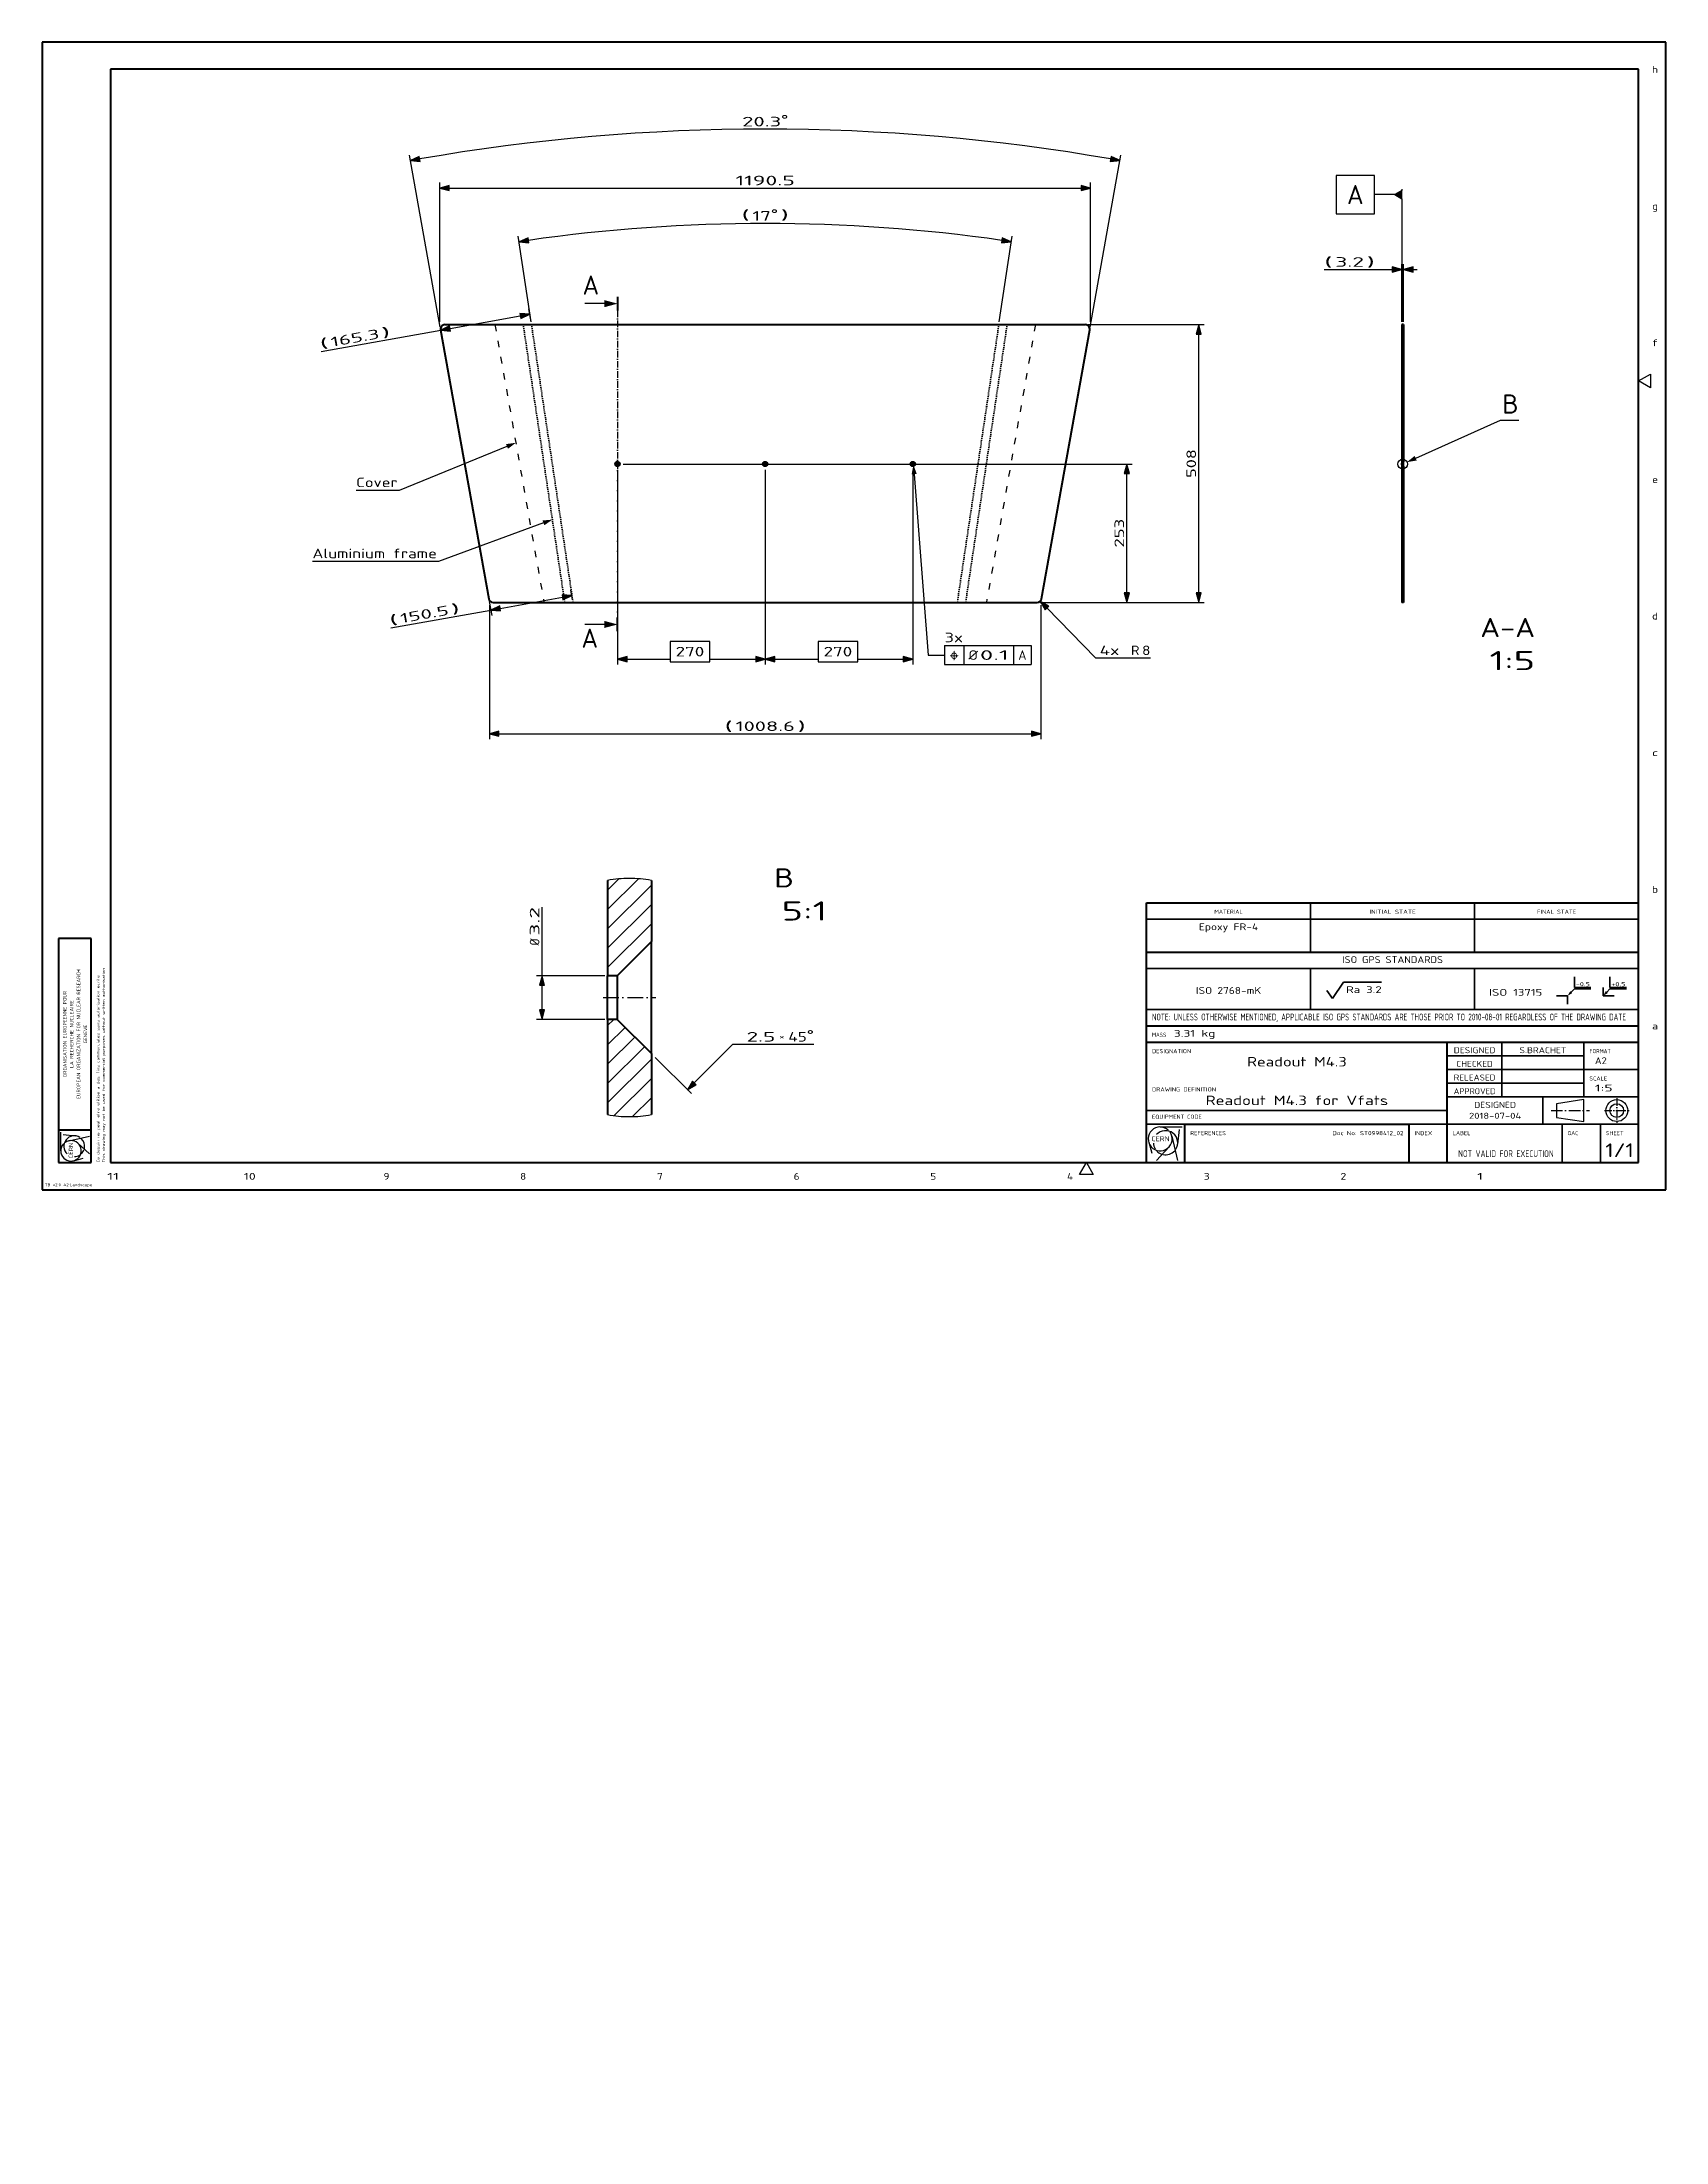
# Model space of a CAD drawing. Extents: x 0 to 594, y -348 to 420.
import ezdxf
from ezdxf.enums import TextEntityAlignment as Align

# ---------------------------------------------------------------- set-up
doc = ezdxf.new("R2010")
doc.units = 0
for name, pattern in [('DASHDOT', [18.5, 12, -3, 0.5, -3]), ('DASHSPACE', [30, 12, -18]), ('DOT', [3.5, 0.5, -3])]:
    doc.linetypes.add(name, pattern=pattern)
doc.layers.get('0').update_dxf_attribs({"lineweight": 13})
doc.styles.add('GDT', font='gdt.shx')
doc.styles.get("Standard").update_dxf_attribs({"font": 'isocp.shx'})
doc.dimstyles.get("Standard").update_dxf_attribs({"dimtxt": 2.5, "dimasz": 2.5, "dimexe": 1.25, "dimexo": 0.625, "dimtad": 1, "dimtxsty": 'STANDARD', "dimcen": 2.5, "dimadec": 0, "dimazin": 0, "dimtfac": 1, "dimtmove": 0, "dimatfit": 0, "dimfxl": 1, "dimarcsym": 0})

msp = doc.modelspace()

# ---------------------------------------------------------------- blocks, each defined once
blk = doc.blocks.new('*D70')
at = {"color": 7, "lineweight": 25, "transparency": 16777216}
for p, q in [((145.626874, 315.675693), (134.368097, 378.564169)), ((383.399066, 315.675693), (394.657843, 378.564169))]:
    blk.add_line(p, q, dxfattribs=at)
for points in [[(137.979266, 378.125449), (134.720551, 376.595468), (138.30766, 376.291122)], [(390.71828, 376.291122), (394.305389, 376.595468), (391.046674, 378.125449)]]:
    blk.add_lwpolyline(points, close=True, dxfattribs=at)
blk.add_arc((264.51297, -348.389944), 736.512012, 80.120516, 99.879489, dxfattribs=at)
for points in [[(137.979266, 378.125449), (134.720551, 376.595468), (137.979266, 378.125449), (138.30766, 376.291122)], [(390.71828, 376.291122), (394.305389, 376.595468), (390.71828, 376.291122), (391.046674, 378.125449)]]:
    blk.add_solid(points, dxfattribs=at)
for s, width, p, p2 in [('20.3', 1.776077, (256.10759, 389.122079), (270.351683, 389.122079)), ('%%d', 1.629629, (270.351683, 389.822079), (272.918349, 389.822079))]:
    blk.add_text(s, height=3.5, dxfattribs=dict(at, width=width)).set_placement(p, p2, align=Align.FIT)
blk = doc.blocks.new('*D71')
at = {"color": 7, "lineweight": 25, "transparency": 16777216}
for p, q in [((382.647882, 316.5733), (425.109283, 316.5733)), ((423.109283, 218.450644), (423.109283, 313.095956)), ((365.031561, 214.9733), (425.109283, 214.9733))]:
    blk.add_line(p, q, dxfattribs=at)
for points in [[(424.041034, 313.095956), (423.109283, 316.5733), (422.177533, 313.095956)], [(422.177533, 218.450644), (423.109283, 214.9733), (424.041034, 218.450644)]]:
    blk.add_lwpolyline(points, close=True, dxfattribs=at)
for points in [[(424.041034, 313.095956), (423.109283, 316.5733), (424.041034, 313.095956), (422.177533, 313.095956)], [(422.177533, 218.450644), (423.109283, 214.9733), (422.177533, 218.450644), (424.041034, 218.450644)]]:
    blk.add_solid(points, dxfattribs=at)
at = {"color": 7, "lineweight": 25, "transparency": 16777216, "width": 1.539649}
blk.add_text('508', height=3.5, rotation=90, dxfattribs=at).set_placement((422.109283, 260.519247), (422.109283, 271.027353), align=Align.FIT)
blk = doc.blocks.new('*D72')
at = {"color": 7, "lineweight": 25, "transparency": 16777216}
for p, q in [((367.567755, 212.929843), (385.302911, 194.656894)), ((385.302911, 194.656894), (405.421527, 194.656894))]:
    blk.add_line(p, q, dxfattribs=at)
blk.add_lwpolyline([(368.236371, 213.578818), (365.145905, 215.425156), (366.899146, 212.280917)], close=True, dxfattribs=at)
blk.add_solid([(368.236371, 213.578818), (365.145905, 215.425156), (368.236371, 213.578818), (366.899146, 212.280917)], dxfattribs=at)
for s, width, p, p2 in [('4x ', 1.580163, (386.841412, 195.656894), (397.349493, 195.656894)), ('R', 1.33451, (398.349493, 195.656894), (401.385504, 195.656894)), ('8', 1.577161, (402.385504, 195.656894), (405.421539, 195.656894))]:
    blk.add_text(s, height=3.5, dxfattribs=dict(at, width=width)).set_placement(p, p2, align=Align.FIT)
blk = doc.blocks.new('*D73')
at = {"color": 7, "lineweight": 25, "transparency": 16777216}
for p, q in [((210.51297, 263.507285), (210.51297, 192.187021)), ((264.51297, 263.507285), (264.51297, 192.187021)), ((213.990302, 194.187021), (229.722589, 194.187021)), ((244.230658, 194.187021), (261.035637, 194.187021))]:
    blk.add_line(p, q, dxfattribs=at)
for points in [[(229.722589, 200.687021), (229.722589, 193.187021), (244.230658, 193.187021), (244.230658, 200.687021)], [(213.990302, 195.118808), (210.51297, 194.187021), (213.990302, 193.255283)], [(261.035637, 193.255283), (264.51297, 194.187021), (261.035637, 195.118808)]]:
    blk.add_lwpolyline(points, close=True, dxfattribs=at)
for points in [[(213.990302, 195.118808), (210.51297, 194.187021), (213.990302, 195.118808), (213.990302, 193.255283)], [(261.035637, 193.255283), (264.51297, 194.187021), (261.035637, 193.255283), (261.035637, 195.118808)]]:
    blk.add_solid(points, dxfattribs=at)
at = {"color": 7, "lineweight": 25, "transparency": 16777216, "width": 1.539022}
blk.add_text('270', height=3.5, dxfattribs=at).set_placement((231.722589, 195.187021), (242.230658, 195.187021), align=Align.FIT)
blk = doc.blocks.new('*D74')
at = {"color": 7, "lineweight": 25, "transparency": 16777216}
for p, q in [((264.51297, 263.507285), (264.51297, 192.187021)), ((318.51297, 263.507285), (318.51297, 192.187021)), ((267.990303, 194.187021), (283.847955, 194.187021)), ((298.356024, 194.187021), (315.035638, 194.187021))]:
    blk.add_line(p, q, dxfattribs=at)
for points in [[(283.847955, 200.687021), (283.847955, 193.187021), (298.356024, 193.187021), (298.356024, 200.687021)], [(267.990303, 195.118808), (264.51297, 194.187021), (267.990303, 193.255283)], [(315.035638, 193.255283), (318.51297, 194.187021), (315.035638, 195.118808)]]:
    blk.add_lwpolyline(points, close=True, dxfattribs=at)
for points in [[(267.990303, 195.118808), (264.51297, 194.187021), (267.990303, 195.118808), (267.990303, 193.255283)], [(315.035638, 193.255283), (318.51297, 194.187021), (315.035638, 193.255283), (315.035638, 195.118808)]]:
    blk.add_solid(points, dxfattribs=at)
at = {"color": 7, "lineweight": 25, "transparency": 16777216, "width": 1.539022}
blk.add_text('270', height=3.5, dxfattribs=at).set_placement((285.847955, 195.187021), (296.356024, 195.187021), align=Align.FIT)
blk = doc.blocks.new('*D75')
at = {"color": 7, "lineweight": 25, "transparency": 16777216}
for p, q in [((212.578967, 265.5733), (398.787811, 265.5733)), ((396.787811, 218.450644), (396.787811, 262.095956)), ((365.031561, 214.9733), (398.787811, 214.9733))]:
    blk.add_line(p, q, dxfattribs=at)
for points in [[(397.719562, 262.095956), (396.787811, 265.5733), (395.856061, 262.095956)], [(395.856061, 218.450644), (396.787811, 214.9733), (397.719562, 218.450644)]]:
    blk.add_lwpolyline(points, close=True, dxfattribs=at)
for points in [[(397.719562, 262.095956), (396.787811, 265.5733), (397.719562, 262.095956), (395.856061, 262.095956)], [(395.856061, 218.450644), (396.787811, 214.9733), (395.856061, 218.450644), (397.719562, 218.450644)]]:
    blk.add_solid(points, dxfattribs=at)
at = {"color": 7, "lineweight": 25, "transparency": 16777216, "width": 1.507625}
blk.add_text('253', height=3.5, rotation=90, dxfattribs=at).set_placement((395.787811, 235.019247), (395.787811, 245.527353), align=Align.FIT)
blk = doc.blocks.new('*D76')
at = {"color": 7, "lineweight": 25, "transparency": 16777216}
for p, q in [((145.46618, 317.5733), (145.46618, 368.564316)), ((148.943512, 366.564316), (380.082428, 366.564316)), ((383.55976, 317.5733), (383.55976, 368.564316))]:
    blk.add_line(p, q, dxfattribs=at)
for points in [[(148.943512, 367.496054), (145.46618, 366.564316), (148.943512, 365.632578)], [(380.082428, 365.632578), (383.55976, 366.564316), (380.082428, 367.496054)]]:
    blk.add_lwpolyline(points, close=True, dxfattribs=at)
for points in [[(148.943512, 367.496054), (145.46618, 366.564316), (148.943512, 367.496054), (148.943512, 365.632578)], [(380.082428, 365.632578), (383.55976, 366.564316), (380.082428, 365.632578), (380.082428, 367.496054)]]:
    blk.add_solid(points, dxfattribs=at)
at = {"color": 7, "lineweight": 25, "transparency": 16777216, "width": 1.883086}
blk.add_text('1190.5', height=3.5, dxfattribs=at).set_placement((253.654901, 367.564316), (275.371039, 367.564316), align=Align.FIT)
blk = doc.blocks.new('*D77')
at = {"color": 7, "lineweight": 25, "transparency": 16777216}
for p, q in [((163.655389, 213.9733), (163.655389, 164.892538)), ((365.370551, 213.9733), (365.370551, 164.892538)), ((167.132721, 166.892538), (361.893219, 166.892538))]:
    blk.add_line(p, q, dxfattribs=at)
for points in [[(167.132721, 167.824277), (163.655389, 166.892538), (167.132721, 165.960751)], [(361.893219, 165.960751), (365.370551, 166.892538), (361.893219, 167.824277)]]:
    blk.add_lwpolyline(points, close=True, dxfattribs=at)
for points in [[(167.132721, 167.824277), (163.655389, 166.892538), (167.132721, 167.824277), (167.132721, 165.960751)], [(361.893219, 165.960751), (365.370551, 166.892538), (361.893219, 165.960751), (361.893219, 167.824277)]]:
    blk.add_solid(points, dxfattribs=at)
for s, width, p, p2 in [('(', 3.469741, (249.618878, 167.892538), (252.654901, 167.892538)), ('1008.6', 1.772945, (253.654901, 167.892538), (275.371039, 167.892538)), (')', 3.475213, (276.371039, 167.892538), (279.407062, 167.892538))]:
    blk.add_text(s, height=3.5, dxfattribs=dict(at, width=width)).set_placement(p, p2, align=Align.FIT)
blk = doc.blocks.new('*D78')
at = {"color": 7, "lineweight": 25, "transparency": 16777216}
for p, q in [((149.250092, 315.169638), (174.946399, 319.76998)), ((178.875079, 317.557626), (178.016852, 322.351474)), ((102.116913, 306.731503), (145.827179, 314.556845))]:
    blk.add_line(p, q, dxfattribs=at)
for points in [[(149.085895, 316.086826), (145.827179, 314.556845), (149.414288, 314.252451)], [(175.11059, 318.852841), (178.369305, 320.382773), (174.782196, 320.687167)]]:
    blk.add_lwpolyline(points, close=True, dxfattribs=at)
for points in [[(149.085895, 316.086826), (145.827179, 314.556845), (149.085895, 316.086826), (149.414288, 314.252451)], [(175.11059, 318.852841), (178.369305, 320.382773), (175.11059, 318.852841), (174.782196, 320.687167)]]:
    blk.add_solid(points, dxfattribs=at)
for s, rotation, width, p, p2 in [(')', 10.150645847, 3.475212, (124.596613, 311.771884), (127.585114, 312.306943)), ('(', 10.150645847, 3.469739, (101.940692, 307.715829), (104.929193, 308.250888)), ('165.3', 10.149976223, 1.840345, (105.913544, 308.427109), (123.612274, 311.595663))]:
    blk.add_text(s, height=3.5, rotation=rotation, dxfattribs=dict(at, width=width)).set_placement(p, p2, align=Align.FIT)
blk = doc.blocks.new('*D79')
at = {"color": 7, "lineweight": 25, "transparency": 16777216}
for p, q in [((163.595648, 215.306992), (164.512152, 210.187656)), ((167.582611, 212.76915), (190.367242, 216.848251)), ((194.059302, 215.957626), (193.437708, 219.429745)), ((127.552301, 205.602597), (164.159698, 212.156357))]:
    blk.add_line(p, q, dxfattribs=at)
for points in [[(190.531445, 215.931064), (193.790155, 217.461044), (190.203046, 217.76539)], [(167.418414, 213.686337), (164.159698, 212.156357), (167.746808, 211.851962)]]:
    blk.add_lwpolyline(points, close=True, dxfattribs=at)
for points in [[(190.531445, 215.931064), (193.790155, 217.461044), (190.531445, 215.931064), (190.203046, 217.76539)], [(167.418414, 213.686337), (164.159698, 212.156357), (167.418414, 213.686337), (167.746808, 211.851962)]]:
    blk.add_solid(points, dxfattribs=at)
for s, rotation, width, p, p2 in [('(', 10.150645847, 3.469739, (127.376093, 206.586972), (130.364594, 207.122031)), ('150.5', 10.149978799, 1.840345, (131.348944, 207.298251), (149.047675, 210.466806)), (')', 10.15062727, 3.475211, (150.032013, 210.642978), (153.020514, 211.178036))]:
    blk.add_text(s, height=3.5, rotation=rotation, dxfattribs=dict(at, width=width)).set_placement(p, p2, align=Align.FIT)
blk = doc.blocks.new('*D80')
at = {"color": 7, "lineweight": 25, "transparency": 16777216}
for p, q in [((178.903497, 317.562314), (174.220447, 348.897324)), ((350.122443, 317.562314), (354.805493, 348.897324))]:
    blk.add_line(p, q, dxfattribs=at)
for points in [[(177.81748, 348.354794), (174.516064, 346.919296), (178.092926, 346.511777)], [(350.933014, 346.511777), (354.509875, 346.919296), (351.208459, 348.354794)]]:
    blk.add_lwpolyline(points, close=True, dxfattribs=at)
blk.add_arc((264.51297, -255.264041), 608.871289, 81.82723, 98.172775, dxfattribs=at)
for points in [[(177.81748, 348.354794), (174.516064, 346.919296), (177.81748, 348.354794), (178.092926, 346.511777)], [(350.933014, 346.511777), (354.509875, 346.919296), (350.933014, 346.511777), (351.208459, 348.354794)]]:
    blk.add_solid(points, dxfattribs=at)
for s, width, p, p2 in [('(', 3.469741, (255.80759, 354.957236), (258.843613, 354.957236)), ('17', 1.842734, (259.843614, 354.607236), (266.61566, 354.607236)), ('%%d', 1.629629, (266.61566, 355.307236), (269.182326, 355.307236)), (')', 3.475212, (270.182327, 354.957236), (273.218349, 354.957236))]:
    blk.add_text(s, height=3.5, dxfattribs=dict(at, width=width)).set_placement(p, p2, align=Align.FIT)
blk = doc.blocks.new('*D88')
at = {"color": 7, "lineweight": 25, "transparency": 16777216}
for p, q in [((497.367103, 317.5733), (497.367103, 338.766562)), ((498.007103, 317.5733), (498.007103, 338.766562)), ((468.976979, 336.766562), (493.889771, 336.766562)), ((497.367103, 336.766562), (498.007103, 336.766562)), ((501.484436, 336.766562), (503.007103, 336.766562))]:
    blk.add_line(p, q, dxfattribs=at)
for points in [[(493.889771, 335.834824), (497.367103, 336.766562), (493.889771, 337.6983)], [(501.484436, 337.6983), (498.007103, 336.766562), (501.484436, 335.834824)]]:
    blk.add_lwpolyline(points, close=True, dxfattribs=at)
for points in [[(493.889771, 335.834824), (497.367103, 336.766562), (493.889771, 335.834824), (493.889771, 337.6983)], [(501.484436, 337.6983), (498.007103, 336.766562), (501.484436, 337.6983), (501.484436, 335.834824)]]:
    blk.add_solid(points, dxfattribs=at)
for s, width, p, p2 in [('(', 3.469741, (468.976979, 337.766562), (472.013002, 337.766562)), ('3.2', 1.864718, (473.013, 337.766562), (483.521069, 337.766562)), (')', 3.475213, (484.521069, 337.766562), (487.557092, 337.766562))]:
    blk.add_text(s, height=3.5, dxfattribs=dict(at, width=width)).set_placement(p, p2, align=Align.FIT)
blk = doc.blocks.new('*D95')
at = {"color": 7, "lineweight": 25, "transparency": 16777216}
for p, q in [((182.921467, 78.36718), (182.921467, 103.488029)), ((205.873245, 78.36718), (180.921466, 78.36718)), ((182.921467, 65.843987), (182.921467, 74.889397)), ((205.873245, 62.366203), (180.921466, 62.366203))]:
    blk.add_line(p, q, dxfattribs=at)
for points in [[(183.853216, 74.889397), (182.921467, 78.36718), (181.98972, 74.889397)], [(181.98972, 65.843987), (182.921467, 62.366203), (183.853216, 65.843987)]]:
    blk.add_lwpolyline(points, close=True, dxfattribs=at)
for points in [[(183.853216, 74.889397), (182.921467, 78.36718), (183.853216, 74.889397), (181.98972, 74.889397)], [(181.98972, 65.843987), (182.921467, 62.366203), (181.98972, 65.843987), (183.853216, 65.843987)]]:
    blk.add_solid(points, dxfattribs=at)
for s, width, p, p2 in [('3.2', 1.864672, (181.921468, 92.980217), (181.921468, 103.488029)), ('%%c', 0.977493, (181.921468, 89.413322), (181.921468, 91.97924))]:
    blk.add_text(s, height=3.5, rotation=90, dxfattribs=dict(at, width=width)).set_placement(p, p2, align=Align.FIT)
blk = doc.blocks.new('BLOCK508')
at = {"color": 7, "lineweight": 25, "width": 2.478377}
blk.add_text('1', height=2.5, dxfattribs=at).set_placement((524.91571, 3.690562), (527.08429, 3.690562), align=Align.FIT)
blk = doc.blocks.new('BLOCK509')
at = {"color": 7, "lineweight": 25, "width": 1.421882}
blk.add_text('2', height=2.5, dxfattribs=at).set_placement((474.91571, 3.690562), (477.08429, 3.690562), align=Align.FIT)
blk = doc.blocks.new('BLOCK510')
at = {"color": 7, "lineweight": 25, "width": 1.46669}
blk.add_text('3', height=2.5, dxfattribs=at).set_placement((424.91571, 3.690562), (427.08429, 3.690562), align=Align.FIT)
blk = doc.blocks.new('BLOCK511')
at = {"color": 7, "lineweight": 25, "width": 1.334511}
blk.add_text('4', height=2.5, dxfattribs=at).set_placement((374.91571, 3.690562), (377.08429, 3.690562), align=Align.FIT)
blk = doc.blocks.new('BLOCK512')
at = {"color": 7, "lineweight": 25, "width": 1.46669}
blk.add_text('5', height=2.5, dxfattribs=at).set_placement((324.91571, 3.690562), (327.08429, 3.690562), align=Align.FIT)
blk = doc.blocks.new('BLOCK513')
at = {"color": 7, "lineweight": 25, "width": 1.446669}
blk.add_text('6', height=2.5, dxfattribs=at).set_placement((274.91571, 3.690562), (277.08429, 3.690562), align=Align.FIT)
blk = doc.blocks.new('BLOCK514')
at = {"color": 7, "lineweight": 25, "width": 1.57716}
blk.add_text('7', height=2.5, dxfattribs=at).set_placement((224.91571, 3.690562), (227.084305, 3.690562), align=Align.FIT)
blk = doc.blocks.new('BLOCK515')
at = {"color": 7, "lineweight": 25, "width": 1.57716}
blk.add_text('8', height=2.5, dxfattribs=at).set_placement((174.91571, 3.690562), (177.084305, 3.690562), align=Align.FIT)
blk = doc.blocks.new('BLOCK516')
at = {"color": 7, "lineweight": 25, "width": 1.395502}
blk.add_text('9', height=2.5, dxfattribs=at).set_placement((124.915703, 3.690562), (127.08429, 3.690562), align=Align.FIT)
blk = doc.blocks.new('BLOCK517')
at = {"color": 7, "lineweight": 25, "width": 1.651019}
blk.add_text('10', height=2.5, dxfattribs=at).set_placement((73.831413, 3.690562), (78.168587, 3.690562), align=Align.FIT)
blk = doc.blocks.new('BLOCK518')
at = {"color": 7, "lineweight": 25, "width": 2.041024}
blk.add_text('11', height=2.5, dxfattribs=at).set_placement((23.831411, 3.690562), (28.168587, 3.690562), align=Align.FIT)
blk = doc.blocks.new('BLOCK519')
at = {"color": 7, "lineweight": 25, "width": 1.479644}
blk.add_text('a', height=2.5, dxfattribs=at).set_placement((588.91571, 58.690563), (591.08429, 58.690563), align=Align.FIT)
blk = doc.blocks.new('BLOCK520')
at = {"color": 7, "lineweight": 25, "width": 1.479644}
blk.add_text('b', height=2.5, dxfattribs=at).set_placement((588.91571, 108.690559), (591.08429, 108.690559), align=Align.FIT)
blk = doc.blocks.new('BLOCK521')
at = {"color": 7, "lineweight": 25, "width": 1.927627}
blk.add_text('c', height=2.5, dxfattribs=at).set_placement((588.91571, 158.690567), (591.08429, 158.690567), align=Align.FIT)
blk = doc.blocks.new('BLOCK522')
at = {"color": 7, "lineweight": 25, "width": 1.577149}
blk.add_text('d', height=2.5, dxfattribs=at).set_placement((588.91571, 208.690567), (591.08429, 208.690567), align=Align.FIT)
blk = doc.blocks.new('BLOCK523')
at = {"color": 7, "lineweight": 25, "width": 1.577149}
blk.add_text('e', height=2.5, dxfattribs=at).set_placement((588.91571, 258.690552), (591.08429, 258.690552), align=Align.FIT)
blk = doc.blocks.new('BLOCK524')
at = {"color": 7, "lineweight": 25, "width": 1.927627}
blk.add_text('f', height=2.5, dxfattribs=at).set_placement((588.91571, 308.690552), (591.08429, 308.690552), align=Align.FIT)
blk = doc.blocks.new('BLOCK525')
at = {"color": 7, "lineweight": 25, "width": 1.479644}
blk.add_text('g', height=2.5, dxfattribs=at).set_placement((588.91571, 358.690552), (591.08429, 358.690552), align=Align.FIT)
blk = doc.blocks.new('BLOCK526')
at = {"color": 7, "lineweight": 25, "width": 1.479644}
blk.add_text('h', height=2.5, dxfattribs=at).set_placement((588.91571, 408.690552), (591.08429, 408.690552), align=Align.FIT)
blk = doc.blocks.new('BLOCK527')
at = {"color": 7, "lineweight": 25, "width": 1.199417}
blk.add_text('ORGANISATION EUROPEENNE POUR', height=1.3, rotation=90.000001815, dxfattribs=at).set_placement((9.000001, 41.212677), (9, 72.787323), align=Align.FIT)
blk = doc.blocks.new('BLOCK528')
at = {"color": 7, "lineweight": 25, "width": 1.24323}
blk.add_text('LA RECHERCHE NUCLEAIRE', height=1.3, rotation=90.00000231, dxfattribs=at).set_placement((11.500001, 44.595676), (11.5, 69.404327), align=Align.FIT)
blk = doc.blocks.new('BLOCK529')
at = {"color": 7, "lineweight": 25, "width": 1.196463}
blk.add_text('EUROPEAN ORGANIZATION FOR NUCLEAR RESEARCH', height=1.3, rotation=90.000002419, dxfattribs=at).set_placement((14.000001, 33.319012), (13.999999, 80.680984), align=Align.FIT)
blk = doc.blocks.new('BLOCK530')
at = {"color": 7, "lineweight": 25, "width": 1.169576}
blk.add_text('GENEVE', height=1.3, rotation=90, dxfattribs=at).set_placement((16.5, 53.617004), (16.5, 60.382999), align=Align.FIT)
blk = doc.blocks.new('BLOCK531')
at = {"color": 7, "lineweight": 25, "width": 1.294195}
blk.add_text('CERN', height=1.542, rotation=90, dxfattribs=at).set_placement((11.322651, 11.542857), (11.322651, 17.230457), align=Align.FIT)
blk = doc.blocks.new('BLOCK532')
at = {"color": 7, "lineweight": 25, "width": 1.465121}
blk.add_text('Ce dessin ne peut etre utilise a des fins commerciales sans autorisation ecrite', height=1, rotation=90.000003344, dxfattribs=at).set_placement((21, 10), (20.999996, 78.527374), align=Align.FIT)
blk = doc.blocks.new('BLOCK533')
at = {"color": 7, "lineweight": 25, "width": 1.40576}
blk.add_text('This drawing may not be used for commercial purposes without written authorisation', height=1, rotation=90.000003222, dxfattribs=at).set_placement((23, 10), (22.999996, 81.129669), align=Align.FIT)
blk = doc.blocks.new('BLOCK534')
at = {"color": 7, "lineweight": 25, "width": 1.360416}
blk.add_text('TB v2.0 A2:Landscape', height=1, dxfattribs=at).set_placement((1, 1.340058), (18.348705, 1.340058), align=Align.FIT)
blk = doc.blocks.new('BLOCK535')
at = {"color": 7, "lineweight": 25, "width": 1.247293}
blk.add_text('DESIGNATION', height=1.5, dxfattribs=at).set_placement((406, 50), (420.312683, 50), align=Align.FIT)
blk = doc.blocks.new('BLOCK536')
at = {"color": 7, "lineweight": 25, "width": 1.319056}
blk.add_text('Readout M4.3', height=3.5, dxfattribs=at).set_placement((440.783875, 45.143372), (477.216156, 45.143372), align=Align.FIT)
blk = doc.blocks.new('BLOCK537')
at = {"color": 7, "lineweight": 25, "width": 1.295754}
blk.add_text('DRAWING DEFINITION', height=1.5, dxfattribs=at).set_placement((406, 36), (429.420746, 36), align=Align.FIT)
blk = doc.blocks.new('BLOCK538')
at = {"color": 7, "lineweight": 25, "width": 1.355752}
blk.add_text('Readout M4.3 for Vfats', height=3.5, dxfattribs=at).set_placement((425.60376, 31), (492.39624, 31), align=Align.FIT)
blk = doc.blocks.new('BLOCK539')
at = {"color": 7, "lineweight": 25, "width": 1.220511}
blk.add_text('EQUIPMENT CODE', height=1.5, dxfattribs=at).set_placement((406, 26), (424.216125, 26), align=Align.FIT)
blk = doc.blocks.new('BLOCK540')
at = {"color": 7, "lineweight": 25, "width": 1.189962}
blk.add_text('REFERENCES', height=1.5, dxfattribs=at).set_placement((420, 20), (433.011536, 20), align=Align.FIT)
blk = doc.blocks.new('BLOCK541')
at = {"color": 7, "lineweight": 25, "width": 1.283469}
blk.add_text('Doc No: ST0998412_02', height=1.5, dxfattribs=at).set_placement((471.976929, 20), (498, 20), align=Align.FIT)
blk = doc.blocks.new('BLOCK542')
at = {"color": 7, "lineweight": 25, "width": 1.29468}
blk.add_text('INDEX', height=1.5, dxfattribs=at).set_placement((502, 20), (508.505768, 20), align=Align.FIT)
blk = doc.blocks.new('BLOCK543')
at = {"color": 7, "lineweight": 25, "width": 1.188262}
blk.add_text('LABEL', height=1.5, dxfattribs=at).set_placement((516, 20), (522.505737, 20), align=Align.FIT)
blk = doc.blocks.new('BLOCK544')
at = {"color": 7, "lineweight": 25, "width": 0.881117}
blk.add_text('NOT VALID FOR EXECUTION', height=2.5, dxfattribs=at).set_placement((518, 12), (552.914246, 12), align=Align.FIT)
blk = doc.blocks.new('BLOCK545')
at = {"color": 7, "lineweight": 25, "width": 1.107359}
blk.add_text('QAC', height=1.5, dxfattribs=at).set_placement((558, 20), (561.903442, 20), align=Align.FIT)
blk = doc.blocks.new('BLOCK546')
at = {"color": 7, "lineweight": 25, "width": 1.188262}
blk.add_text('SHEET', height=1.5, dxfattribs=at).set_placement((572, 20), (578.505737, 20), align=Align.FIT)
blk = doc.blocks.new('BLOCK547')
at = {"color": 7, "lineweight": 25, "width": 1.343128}
blk.add_text('1/1', height=5, dxfattribs=at).set_placement((571.79541, 12), (582.204651, 12), align=Align.FIT)
blk = doc.blocks.new('BLOCK548')
at = {"color": 7, "lineweight": 25, "width": 1.188262}
blk.add_text('SCALE', height=1.5, dxfattribs=at).set_placement((566, 40), (572.505737, 40), align=Align.FIT)
blk = doc.blocks.new('BLOCK549')
at = {"color": 7, "lineweight": 25, "width": 1.870242}
blk.add_text('1:5', height=2.5, dxfattribs=at).set_placement((568, 36), (574.505737, 36), align=Align.FIT)
blk = doc.blocks.new('BLOCK550')
at = {"color": 7, "lineweight": 25, "width": 1.095712}
blk.add_text('FORMAT', height=1.5, dxfattribs=at).set_placement((566, 50), (573.806946, 50), align=Align.FIT)
blk = doc.blocks.new('BLOCK551')
at = {"color": 7, "lineweight": 25, "width": 1.148871}
blk.add_text('A2', height=2.5, dxfattribs=at).set_placement((568, 46), (572.337158, 46), align=Align.FIT)
blk = doc.blocks.new('BLOCK552')
at = {"color": 7, "lineweight": 25, "width": 1.237655}
blk.add_text('DESIGNED', height=2.2, dxfattribs=at).set_placement((516.366577, 50), (531.633423, 50), align=Align.FIT)
blk = doc.blocks.new('BLOCK553')
at = {"color": 7, "lineweight": 25, "width": 1.210376}
blk.add_text('S.BRACHET', height=2.2, dxfattribs=at).set_placement((540.412415, 50), (557.587646, 50), align=Align.FIT)
blk = doc.blocks.new('BLOCK554')
at = {"color": 7, "lineweight": 25, "width": 1.187815}
blk.add_text('CHECKED', height=2.2, dxfattribs=at).set_placement((517.32074, 45), (530.67926, 45), align=Align.FIT)
blk = doc.blocks.new('BLOCK555')
at = {"color": 7, "lineweight": 25, "width": 1.15524}
blk.add_text('RELEASED', height=2.2, dxfattribs=at).set_placement((516.366577, 40), (531.633423, 40), align=Align.FIT)
blk = doc.blocks.new('BLOCK556')
at = {"color": 7, "lineweight": 25, "width": 1.083116}
blk.add_text('APPROVED', height=2.2, dxfattribs=at).set_placement((516.366577, 35), (531.633423, 35), align=Align.FIT)
blk = doc.blocks.new('BLOCK557')
at = {"color": 7, "lineweight": 25, "width": 1.237655}
blk.add_text('DESIGNED', height=2.2, dxfattribs=at).set_placement((523.866577, 30), (539.133423, 30), align=Align.FIT)
blk = doc.blocks.new('BLOCK558')
at = {"color": 7, "lineweight": 25, "width": 1.285088}
blk.add_text('2018-07-04', height=2.2, dxfattribs=at).set_placement((521.958191, 26), (541.041748, 26), align=Align.FIT)
blk = doc.blocks.new('BLOCK559')
at = {"color": 7, "lineweight": 25, "width": 1.294195}
blk.add_text('CERN', height=1.8, dxfattribs=at).set_placement((405.799988, 17.788734), (412.439209, 17.788734), align=Align.FIT)
blk = doc.blocks.new('BLOCK560')
at = {"color": 7, "lineweight": 25, "width": 1.05476}
blk.add_text('MASS', height=1.5, dxfattribs=at).set_placement((406, 56), (411.20462, 56), align=Align.FIT)
blk = doc.blocks.new('BLOCK561')
at = {"color": 7, "lineweight": 25, "width": 1.562446}
blk.add_text('3.31 kg', height=2.5, dxfattribs=at).set_placement((414, 56), (429.180115, 56), align=Align.FIT)
blk = doc.blocks.new('BLOCK562')
at = {"color": 7, "lineweight": 25, "width": 1.190222}
blk.add_text('ISO GPS STANDARDS', height=2.5, dxfattribs=at).set_placement((475.567017, 83), (512.432983, 83), align=Align.FIT)
blk = doc.blocks.new('BLOCK563')
at = {"color": 7, "lineweight": 25, "width": 0.809234}
blk.add_text('NOTE: UNLESS OTHERWISE MENTIONED, APPLICABLE ISO GPS STANDARDS ARE THOSE PRIOR TO 2010-08-01 REGARDLESS OF THE DRAWING DATE', height=2.5, dxfattribs=at).set_placement((406, 62), (579.378479, 62), align=Align.FIT)
blk = doc.blocks.new('BLOCK564')
at = {"color": 7, "lineweight": 25, "width": 1.297319}
blk.add_text('ISO 2768-mK', height=2.5, dxfattribs=at).set_placement((422.072754, 71.690559), (445.927216, 71.690559), align=Align.FIT)
blk = doc.blocks.new('BLOCK565')
at = {"color": 7, "lineweight": 25, "width": 1.482771}
blk.add_text('Ra 3.2', height=2.5, dxfattribs=at).set_placement((477, 72), (490.011536, 72), align=Align.FIT)
blk = doc.blocks.new('BLOCK566')
at = {"color": 7, "lineweight": 25, "width": 1.47539}
blk.add_text('ISO 13715', height=2.5, dxfattribs=at).set_placement((529.241333, 71), (548.758606, 71), align=Align.FIT)
blk = doc.blocks.new('BLOCK567')
at = {"color": 7, "lineweight": 25, "width": 1.514225}
blk.add_text('-0.5', height=1.5, dxfattribs=at).set_placement((561, 74.510086), (566.20459, 74.510086), align=Align.FIT)
blk = doc.blocks.new('BLOCK568')
at = {"color": 7, "lineweight": 25, "width": 1.514225}
blk.add_text('+0.5', height=1.5, dxfattribs=at).set_placement((574, 74.510086), (579.20459, 74.510086), align=Align.FIT)
blk = doc.blocks.new('BLOCK569')
at = {"color": 7, "lineweight": 25, "width": 1.186235}
blk.add_text('MATERIAL', height=1.5, dxfattribs=at).set_placement((428.79538, 101), (439.20459, 101), align=Align.FIT)
blk = doc.blocks.new('BLOCK570')
at = {"color": 7, "lineweight": 25, "width": 1.350497}
blk.add_text('INITIAL STATE', height=1.5, dxfattribs=at).set_placement((485.542511, 101), (502.457489, 101), align=Align.FIT)
blk = doc.blocks.new('BLOCK571')
at = {"color": 7, "lineweight": 25, "width": 1.247293}
blk.add_text('FINAL STATE', height=1.5, dxfattribs=at).set_placement((546.843689, 101), (561.156372, 101), align=Align.FIT)
blk = doc.blocks.new('BLOCK572')
at = {"color": 7, "lineweight": 25, "width": 1.285089}
blk.add_text('Epoxy FR-4', height=2.5, dxfattribs=at).set_placement((423.157074, 95), (444.842957, 95), align=Align.FIT)
blk = doc.blocks.new('BLOCK573')
at = {"color": 7, "lineweight": 25}
blk.add_line((559.366028, 72.366028), (560.5, 73.5), dxfattribs=at)
blk.add_solid([(559, 72.732056), (558, 71), (559.732056, 72)], dxfattribs=at)
blk = doc.blocks.new('BLOCK574')
at = {"color": 7, "lineweight": 25}
blk.add_line((572.366028, 72.366028), (573.5, 73.5), dxfattribs=at)
blk.add_solid([(572, 72.732056), (571, 71), (572.732056, 72)], dxfattribs=at)
blk = doc.blocks.new('BLOCK575')
at = {"color": 7, "lineweight": 50}
for p, q in [((-270, 3267.952637), (-270, 3242.952637)), ((-270, 2656.047363), (-270, 2681.047363))]:
    blk.add_line(p, q, dxfattribs=at)
at = {"color": 7, "lineweight": 25}
for p, q in [((-294.148132, 3255.452637), (-330, 3255.452637)), ((-294.148132, 2668.547363), (-330, 2668.547363))]:
    blk.add_line(p, q, dxfattribs=at)
at = {"color": 7, "linetype": 'DASHDOT', "lineweight": 25}
blk.add_line((-270, 3242.952637), (-270, 2681.047363), dxfattribs=at)
at = {"color": 7, "lineweight": 25}
for points in [[(-294.148132, 3248.982178), (-270, 3255.452637), (-294.148132, 3261.923096)], [(-294.148132, 2662.076904), (-270, 2668.547363), (-294.148132, 2675.017822)]]:
    blk.add_solid(points, dxfattribs=at)
at = {"color": 7, "lineweight": 25, "width": 1.15658}
for p, p2 in [((-334, 3272.000244), (-303.639771, 3272.000244)), ((-336.000031, 2626), (-305.639801, 2626))]:
    blk.add_text('A', height=35.000003, dxfattribs=at).set_placement(p, p2, align=Align.FIT)
blk = doc.blocks.new('BLOCK576')
at = {"color": 7, "lineweight": 25}
blk.add_lwpolyline([(-472.176788, 2994.240479), (-669.099426, 2913.765869), (-748, 2913.765869)], dxfattribs=at)
blk.add_solid([(-470.414398, 2989.927979), (-456.082184, 3000.817871), (-473.939148, 2998.552979)], dxfattribs=at)
at = {"color": 7, "lineweight": 25, "width": 1.334515}
blk.add_text('Cover', height=17.500002, dxfattribs=at).set_placement((-748, 2919.716797), (-672.099426, 2919.716797), align=Align.FIT)
blk = doc.blocks.new('BLOCK577')
at = {"color": 7, "lineweight": 25}
blk.add_lwpolyline([(-405.491089, 2854.352051), (-597.29834, 2783.765869), (-828.000061, 2783.765869)], dxfattribs=at)
blk.add_solid([(-403.882141, 2849.97998), (-389.174225, 2860.356689), (-407.100067, 2858.724121)], dxfattribs=at)
at = {"color": 7, "lineweight": 25, "width": 1.362463}
blk.add_text('Aluminium frame', height=17.500002, dxfattribs=at).set_placement((-828.000061, 2789.716797), (-600.29834, 2789.716797), align=Align.FIT)
blk = doc.blocks.new('BLOCK578')
at = {"color": 7, "linetype": 'DASHDOT', "lineweight": 25, "ltscale": 0.266499}
blk.add_line((275.329987, 2962), (264.670013, 2962), dxfattribs=at)
at = {"color": 7, "linetype": 'DASHDOT', "lineweight": 25, "ltscale": 0.266504}
blk.add_line((270, 2967.330078), (270, 2956.669922), dxfattribs=at)
blk = doc.blocks.new('BLOCK579')
at = {"color": 7, "linetype": 'DASHDOT', "lineweight": 25, "ltscale": 0.266499}
blk.add_line((-264.670013, 2962), (-275.329987, 2962), dxfattribs=at)
at = {"color": 7, "linetype": 'DASHDOT', "lineweight": 25, "ltscale": 0.266504}
blk.add_line((-270, 2967.330078), (-270, 2956.669922), dxfattribs=at)
blk = doc.blocks.new('BLOCK580')
at = {"color": 7, "linetype": 'DASHDOT', "lineweight": 25, "ltscale": 0.2665}
blk.add_line((5.33, 2962), (-5.33, 2962), dxfattribs=at)
at = {"color": 7, "linetype": 'DASHDOT', "lineweight": 25, "ltscale": 0.266504}
blk.add_line((0, 2967.330078), (0, 2956.669922), dxfattribs=at)
blk = doc.blocks.new('BLOCK581')
at = {"color": 7, "lineweight": 25}
for p, q in [((328.000031, 2630), (328.000031, 2595)), ((328.000031, 2630), (486.72052, 2630)), ((363.000031, 2630), (363.000031, 2595)), ((454.040405, 2630), (454.040405, 2595)), ((486.72052, 2630), (486.72052, 2595)), ((328.000031, 2595), (486.72052, 2595))]:
    blk.add_line(p, q, dxfattribs=at)
blk.add_lwpolyline([(272.492828, 2943.559814), (298.000031, 2612.5), (328.000031, 2612.5)], dxfattribs=at)
blk.add_solid([(277.137817, 2943.917725), (271.157196, 2960.895264), (267.847839, 2943.202148)], dxfattribs=at)
for s, width, p, p2 in [('3x', 1.547896, (328.000031, 2635.950928), (361.86026, 2635.950928)), ('%%c', 1.333333, (371.750031, 2603.75), (389.250031, 2603.75)), ('0.1', 2.22393, (392.750031, 2603.75), (445.290375, 2603.75)), ('A', 1.15658, (462.790375, 2603.75), (477.97049, 2603.75))]:
    blk.add_text(s, height=17.500002, dxfattribs=dict(at, width=width)).set_placement(p, p2, align=Align.FIT)
at = {"color": 7, "lineweight": 25, "style": 'GDT', "width": 0.626866}
blk.add_text('j', height=17.500002, dxfattribs=at).set_placement((336.750031, 2603.75), (354.250031, 2603.75), align=Align.FIT)
blk = doc.blocks.new('BLOCK582')
at = {"color": 7, "lineweight": 50}
for p, q in [((-593.549333, 3207.590194), (-505.467742, 2715.590194)), ((-585.674535, 3217), (585.674535, 3217)), ((505.467742, 2715.590194), (593.549333, 3207.590194)), ((-497.592944, 2709), (497.592944, 2709))]:
    blk.add_line(p, q, dxfattribs=at)
at = {"color": 7, "linetype": 'DASHSPACE', "lineweight": 25}
for p, q in [((-494.200986, 3217), (-404.62688, 2709)), ((494.200986, 3217), (404.62688, 2709))]:
    blk.add_line(p, q, dxfattribs=at)
at = {"color": 7, "linetype": 'DOT', "lineweight": 25}
for p, q in [((-442.474907, 3217), (-366.553799, 2709)), ((-427.308315, 3217), (-351.387207, 2709)), ((427.308315, 3217), (351.387207, 2709)), ((442.474907, 3217), (366.553799, 2709))]:
    blk.add_line(p, q, dxfattribs=at)
at = {"color": 7, "lineweight": 50}
for centre, radius in [((-270, 2962), 4.1), ((-270, 2962), 1.6), ((0, 2962), 4.1), ((0, 2962), 1.6), ((270, 2962), 4.1), ((270, 2962), 1.6)]:
    blk.add_circle(centre, radius, dxfattribs=at)
for centre, start, end in [((-585.674535, 3209), 90, 190.15), ((585.674535, 3209), 349.85, 450), ((-497.592944, 2717), 190.15, 270), ((497.592944, 2717), 270, 349.85)]:
    blk.add_arc(centre, 8, start, end, dxfattribs=at)
blk = doc.blocks.new('BLOCK583')
at = {"color": 7, "lineweight": 25}
blk.add_lwpolyline([(25.409088, 2972.698486), (180.473434, 3042.373779), (213.833664, 3042.373779)], dxfattribs=at)
blk.add_circle((1.59975, 2962), 8.71578, dxfattribs=at)
blk.add_solid([(23.49968, 2976.947998), (9.54985, 2965.572266), (27.318512, 2968.448975)], dxfattribs=at)
at = {"color": 7, "lineweight": 25, "width": 1.334515}
blk.add_text('B', height=35.000003, dxfattribs=at).set_placement((183.473434, 3054.326172), (213.833664, 3054.326172), align=Align.FIT)
blk = doc.blocks.new('BLOCK584')
at = {"color": 7, "lineweight": 25}
for s, width, p, p2 in [('  A-A', 1.376881, (92.000008, 2645.433594), (243.801178, 2645.433594)), ('  1:5', 1.979161, (92.000008, 2584.914795), (243.801178, 2584.914795))]:
    blk.add_text(s, height=35.000003, dxfattribs=dict(at, width=width)).set_placement(p, p2, align=Align.FIT)
blk = doc.blocks.new('BLOCK585')
at = {"color": 7, "lineweight": 25}
for p, q in [((0, 3465), (0, 3462.5)), ((-12.990381, 3455), (-50, 3455)), ((0, 3447.5), (0, 3222))]:
    blk.add_line(p, q, dxfattribs=at)
for points in [[(-120, 3490), (-120, 3420), (-50, 3420), (-50, 3490)], [(0, 3462.5), (-12.990381, 3455), (0, 3447.5)]]:
    blk.add_lwpolyline(points, close=True, dxfattribs=at)
blk.add_solid([(0, 3462.5), (-12.990381, 3455), (0, 3462.5), (0, 3447.5)], dxfattribs=at)
at = {"color": 7, "lineweight": 70, "width": 1.15658}
blk.add_text('A', height=35, dxfattribs=at).set_placement((-100.180115, 3437.5), (-69.819885, 3437.5), align=Align.FIT)
blk = doc.blocks.new('BLOCK586')
at = {"color": 7, "lineweight": 50}
for p, q in [((0, 3217), (0, 2963.6)), ((3.2, 3217), (0, 3217)), ((3.2, 3217), (3.2, 2966.1)), ((0.7, 2963.6), (0, 2963.6)), ((0, 2961.232919), (0, 2963.6)), ((0, 2960.4), (0, 2961.232919)), ((0, 2960.4), (0, 2709)), ((0.7, 2960.4), (0, 2960.4)), ((0.7, 2963.6), (3.2, 2966.1)), ((0.7, 2963.6), (0.7, 2961.232919)), ((0.7, 2961.232919), (0.7, 2960.4)), ((0.7, 2960.4), (3.2, 2957.9)), ((3.2, 2960.034355), (3.2, 2966.1)), ((3.2, 2957.9), (3.2, 2960.034355)), ((3.2, 2957.9), (3.2, 2709)), ((3.2, 2709), (0, 2709))]:
    blk.add_line(p, q, dxfattribs=at)
blk = doc.blocks.new('BLOCK587')
at = {"color": 7, "lineweight": 25}
for p, q in [((0, 2934.493164), (3.2, 2937.693115)), ((0, 2899.137695), (3.2, 2902.337891)), ((0, 2863.782471), (3.2, 2866.982422)), ((0, 2828.427246), (3.2, 2831.627197)), ((0, 2793.071777), (3.2, 2796.271729)), ((0, 2757.716553), (3.2, 2760.916504)), ((0, 2722.361084), (3.2, 2725.561035))]:
    blk.add_line(p, q, dxfattribs=at)
blk = doc.blocks.new('BLOCK588')
at = {"color": 7, "lineweight": 25}
for p, q in [((0, 3181.980469), (3.2, 3185.18042)), ((0, 3146.625244), (3.2, 3149.825195)), ((0, 3111.269775), (3.2, 3114.469727)), ((0, 3075.914551), (3.2, 3079.114502)), ((0, 3040.559082), (3.2, 3043.759277)), ((0, 3005.203857), (3.2, 3008.403809)), ((0, 2969.848389), (3.2, 2973.048584))]:
    blk.add_line(p, q, dxfattribs=at)
blk = doc.blocks.new('BLOCK589')
at = {"color": 7, "lineweight": 25}
for s, width, p, p2 in [('  B', 1.794694, (10, 2970.057373), (13.643229, 2970.057373)), ('  5:1', 2.017291, (10, 2967.636475), (16.072046, 2967.636475))]:
    blk.add_text(s, height=1.4, dxfattribs=dict(at, width=width)).set_placement(p, p2, align=Align.FIT)
blk = doc.blocks.new('BLOCK590')
at = {"color": 7, "lineweight": 25}
for p, q in [((6.336682, 2955.746826), (9.167977, 2958.578125)), ((9.167977, 2958.578125), (15.087334, 2958.578125)), ((3.482843, 2957.617188), (6.127723, 2954.972168))]:
    blk.add_line(p, q, dxfattribs=at)
blk.add_lwpolyline([(6.20488, 2955.878662), (5.84488, 2955.255127), (6.468418, 2955.615234)], close=True, dxfattribs=at)
blk.add_solid([(6.20488, 2955.878662), (5.84488, 2955.255127), (6.20488, 2955.878662), (6.468418, 2955.615234)], dxfattribs=at)
for s, height, width, p, p2 in [('2.5', 0.7, 1.886556, (10.167977, 2958.778076), (12.269591, 2958.778076)), ('×', 0.35, 0.952381, (12.569592, 2958.953125), (12.919592, 2958.953125)), ('45', 0.7, 1.390572, (13.219591, 2958.778076), (14.574001, 2958.778076)), ('%%d', 0.7, 1.629629, (14.574001, 2958.918213), (15.087334, 2958.918213))]:
    blk.add_text(s, height=height, dxfattribs=dict(at, width=width)).set_placement(p, p2, align=Align.FIT)
blk = doc.blocks.new('BLOCK591')
at = {"color": 7, "lineweight": 50}
for p, q in [((0, 2970.567709), (0, 2963.6)), ((3.2, 2970.567615), (3.2, 2966.1)), ((0.7, 2963.6), (3.2, 2966.1)), ((3.2, 2960.034355), (3.2, 2966.1)), ((0, 2961.232919), (0, 2963.6)), ((0.7, 2963.6), (0, 2963.6)), ((0.7, 2963.6), (0.7, 2961.232919)), ((0, 2960.4), (0, 2961.232919)), ((0, 2960.4), (0, 2953.432291)), ((0.7, 2960.4), (0, 2960.4)), ((0.7, 2961.232919), (0.7, 2960.4)), ((0.7, 2960.4), (3.2, 2957.9)), ((3.2, 2957.9), (3.2, 2960.034355)), ((3.2, 2957.9), (3.2, 2953.432385))]:
    blk.add_line(p, q, dxfattribs=at)
at = {"color": 7, "linetype": 'DASHDOT', "lineweight": 25}
for start, end in [(79.420261, 100.576395), (259.423605, 280.579739)]:
    blk.add_arc((1.59975, 2962), 8.715781, start, end, dxfattribs=at)
blk = doc.blocks.new('BLOCK592')
at = {"color": 7, "lineweight": 25}
for p, q in [((0, 2968.434326), (2.254699, 2970.688965)), ((0, 2969.848389), (0.832719, 2970.681152)), ((0, 2967.02002), (3.2, 2970.219971)), ((0, 2965.605957), (3.2, 2968.805908)), ((0, 2964.19165), (3.2, 2967.391602))]:
    blk.add_line(p, q, dxfattribs=at)
blk = doc.blocks.new('BLOCK593')
at = {"color": 7, "lineweight": 25}
for p, q in [((0, 2959.948975), (0.451014, 2960.399902)), ((0, 2958.534668), (1.282614, 2959.817383)), ((0, 2957.120605), (1.989721, 2959.110352)), ((0, 2955.706299), (2.696827, 2958.403076)), ((0, 2954.292236), (3.2, 2957.492188)), ((0.480063, 2953.35791), (3.2, 2956.077881)), ((1.825731, 2953.289551), (3.2, 2954.663818))]:
    blk.add_line(p, q, dxfattribs=at)

# ---------------------------------------------------------------- dimensions: what is measured, and where the dimension line sits
at = {"color": 0, "lineweight": 0}
dim = msp.add_angular_dim_2l(base=(307.978959, 386.838361), line1=((264.51297, -348.389944), (383.222837, 314.691339)), line2=((264.51297, -348.389944), (145.803103, 314.691339)), dimstyle='STANDARD', override={"dimtxsty": 'STANDARD'}, dxfattribs=at)
dim.commit()
dim.dimension.update_dxf_attribs({"geometry": '*D70', "text_midpoint": (264.51297, 388.122074), "dimtype": 162})
for base, p1, p2, angle, picture, middle, dimtype in [((383.55976, 366.564304), (145.46618, 316.5733), (383.55976, 316.5733), 0, '*D76', (264.51297, 366.564304), 161), ((423.109283, 214.9733), (381.647877, 316.5733), (364.031559, 214.9733), 269.998569, '*D71', (423.109283, 265.7733), 160), ((210.51297, 194.187036), (264.51297, 264.5073), (210.51297, 264.5073), 180, '*D73', (236.976624, 194.187036), 161), ((396.787811, 214.9733), (211.57897, 265.5733), (364.031559, 214.9733), 269.998569, '*D75', (396.787811, 240.2733), 160), ((264.51297, 194.187036), (318.51297, 264.5073), (264.51297, 264.5073), 180, '*D74', (291.10199, 194.187036), 161)]:
    dim = msp.add_linear_dim(base=base, p1=p1, p2=p2, angle=angle, dimstyle='STANDARD', override={"dimlfac": 5, "dimtxsty": 'STANDARD'}, dxfattribs=at)
    dim.commit()
    dim.dimension.update_dxf_attribs({"geometry": picture, "text_midpoint": middle, "dimtype": dimtype, "oblique_angle": 89.999523})
dim = msp.add_angular_dim_2l(base=(294.60999, 352.862913), line1=((264.51297, -255.26404), (349.974633, 316.5733)), line2=((264.51297, -255.26404), (179.051307, 316.5733)), text='(<>)', dimstyle='STANDARD', override={"dimtxsty": 'STANDARD'}, dxfattribs=at)
dim.commit()
dim.dimension.update_dxf_attribs({"geometry": '*D80', "text_midpoint": (264.51297, 353.607229), "dimtype": 162})
for base, p1, p2, angle, text, override, picture, middle, dimtype in [((498.007103, 336.766562), (497.367103, 316.5733), (498.007103, 316.5733), 0, '(<>)', {"dimlfac": 5, "dimtxsty": 'STANDARD'}, '*D88', (478.267035, 336.766562), 161), ((145.827182, 314.556844), (179.051307, 316.5733), (145.47473, 316.525543), 190.148992, '(<>)', {"dimlfac": 5, "dimtxsty": 'STANDARD'}, '*D78', (114.939126, 309.027029), 160), ((164.159698, 212.156355), (194.235529, 214.9733), (163.419422, 216.291339), 190.148992, '(<>)', {"dimlfac": 5, "dimtxsty": 'STANDARD'}, '*D79', (140.374526, 207.898152), 160), ((365.370553, 166.892523), (163.655387, 214.9733), (365.370553, 214.9733), 0, '(<>)', {"dimlfac": 5, "dimtxsty": 'STANDARD'}, '*D77', (264.51297, 166.892523), 161), ((182.921467, 78.366692), (206.873245, 62.366692), (206.873245, 78.366692), 90, '%%c<>', {"dimlfac": 0.2, "dimtxsty": 'STANDARD'}, '*D95', (182.921467, 96.450433), 161)]:
    dim = msp.add_linear_dim(base=base, p1=p1, p2=p2, angle=angle, text=text, dimstyle='STANDARD', override=override, dxfattribs=at)
    dim.commit()
    dim.dimension.update_dxf_attribs({"geometry": picture, "text_midpoint": middle, "dimtype": dimtype, "oblique_angle": 89.999523})
dim = msp.add_radius_dim(center=(364.031559, 216.5733), mpoint=(365.145907, 215.425159), text='4x <>', dimstyle='STANDARD', override={"dimlfac": 5, "dimtxsty": 'STANDARD'}, dxfattribs=at)
dim.commit()
dim.dimension.update_dxf_attribs({"geometry": '*D72', "text_midpoint": (389.181107, 190.661098), "dimtype": 164})

# ---------------------------------------------------------------- linework, layer by layer
at = {"color": 7, "lineweight": 70}
for p, q in [((594, 420), (0, 420)), ((0, 420), (0, 0)), ((594, 0), (594, 420)), ((584, 410), (25, 410)), ((25, 410), (25, 10)), ((584, 10), (584, 410)), ((18, 92), (6, 92)), ((6, 92), (6, 10)), ((18, 10), (18, 92)), ((6, 22), (18, 22)), ((6, 10), (18, 10)), ((25, 10), (584, 10)), ((0, 0), (594, 0))]:
    msp.add_line(p, q, dxfattribs=at)
at = {"color": 7, "lineweight": 25}
for p, q in [((584, 296), (588.33, 298.5)), ((588.33, 293.5), (584, 296)), ((588.33, 298.5), (588.33, 293.5)), ((564, 33), (554, 31.5)), ((554, 31.5), (554, 26.5)), ((564, 25), (564, 33)), ((554, 26.5), (564, 25)), ((6.857143, 14.285714), (6.857143, 21.142857)), ((7.693714, 20.250571), (12.198, 19.760286)), ((9.755143, 17.934571), (17.4, 19.685714)), ((13.130571, 17.05), (17.4, 13.145714)), ((404.791, 17.454), (405.91, 13.45)), ((412.225, 15.681), (407.67, 10.7)), ((409, 23), (417, 23)), ((413.257, 19.619), (415.3, 10.7)), ((415.959, 22.024), (415.387, 16.769)), ((11.610857, 10.678), (15.042857, 11.637143)), ((379.5, 5.67), (382, 10)), ((382, 10), (384.5, 5.67)), ((384.5, 5.67), (379.5, 5.67))]:
    msp.add_line(p, q, dxfattribs=at)
at = {"color": 7, "linetype": 'DASHDOT', "lineweight": 25, "ltscale": 0.019203}
msp.add_line((497.302993, 265.5733), (498.071113, 265.5733), dxfattribs=at)
at = {"color": 7, "lineweight": 50}
for p, q in [((404, 87), (404, 105)), ((404, 105), (584, 105)), ((404, 60), (404, 87)), ((404, 87), (584, 87)), ((404, 54), (404, 60)), ((404, 60), (584, 60)), ((404, 10), (404, 54)), ((404, 54), (584, 54)), ((514, 10), (514, 54)), ((418, 10), (418, 24)), ((418, 24), (500, 24)), ((500, 24), (500, 10))]:
    msp.add_line(p, q, dxfattribs=at)
at = {"color": 7, "lineweight": 35}
for p, q in [((404, 105), (584, 105)), ((464, 87), (464, 105)), ((524, 87), (524, 105)), ((404, 99), (584, 99)), ((404, 81), (584, 81)), ((464, 66), (464, 81)), ((524, 66), (524, 81)), ((560.5, 74), (560.5, 77.9)), ((573.5, 74), (573.5, 78)), ((470, 73), (472, 70)), ((472, 70), (476, 76)), ((476, 76), (490, 76)), ((554, 71), (558, 71)), ((558, 71), (558, 68)), ((566.5, 74), (560.5, 74)), ((566.5, 73.5), (560.5, 73.5)), ((571, 74), (571, 71)), ((571, 71), (575, 71)), ((579.5, 74), (573.5, 74)), ((579.5, 73.5), (573.5, 73.5)), ((404, 66), (584, 66)), ((534, 34), (534, 54)), ((564, 34), (564, 54)), ((514, 49), (564, 49)), ((514, 44), (584, 44)), ((514, 39), (564, 39)), ((514, 24), (514, 34)), ((514, 34), (584, 34)), ((549, 24), (549, 34)), ((404, 29), (514, 29)), ((404, 24), (584, 24)), ((556, 10), (556, 24)), ((570, 10), (570, 24))]:
    msp.add_line(p, q, dxfattribs=at)
at = {"color": 7, "linetype": 'DASHDOT', "lineweight": 25, "ltscale": 0.480075}
msp.add_line((205.270495, 70.366692), (224.473495, 70.366692), dxfattribs=at)
at = {"color": 7, "linetype": 'DASHDOT', "lineweight": 25, "ltscale": 0.225}
for p, q in [((576, 33.5), (576, 24.5)), ((571.5, 29), (580.5, 29))]:
    msp.add_line(p, q, dxfattribs=at)
at = {"color": 7, "linetype": 'DASHDOT', "lineweight": 25, "ltscale": 0.35}
msp.add_line((552, 29), (566, 29), dxfattribs=at)
at = {"color": 7, "lineweight": 25}
for radius in [4, 2.5]:
    msp.add_circle((576, 29), radius, dxfattribs=at)
for centre, radius, start, end in [((10.602857, 14.285714), 3.745714, 137.876, 484.911), ((409, 18.63), 4.37, 47.876, 394.911)]:
    msp.add_arc(centre, radius, start, end, dxfattribs=at)
for centre, major_axis, start_param, end_param in [((11.791714, 15.964857), (0, 3.817714), 5.7102635269, 8.6835889873), ((11.791714, 15.964857), (0, 3.817714), 4.506283049, 5.5609506094), ((410.959, 17.243), (4.454, 0), 3.1706174791, 3.673115224), ((410.959, 17.243), (4.454, 0), 5.7102635269, 8.6835889873), ((11.791714, 15.964857), (0, 3.817714), 3.1706174791, 3.673115224), ((11.791714, 15.964857), (0, 3.817714), 3.9037779379, 4.3817363536), ((410.959, 17.243), (4.454, 0), 3.9037779379, 4.3817363536), ((410.959, 17.243), (4.454, 0), 4.506283049, 5.5609506094)]:
    msp.add_ellipse(centre, major_axis=major_axis, ratio=0.991917, start_param=start_param, end_param=end_param, dxfattribs=at)

# ---------------------------------------------------------------- block references
at = {"lineweight": 0}
for name in ['BLOCK526', 'BLOCK525', 'BLOCK524', 'BLOCK523', 'BLOCK522', 'BLOCK521', 'BLOCK520', 'BLOCK569', 'BLOCK570', 'BLOCK571', 'BLOCK572', 'BLOCK562', 'BLOCK529', 'BLOCK532', 'BLOCK533', 'BLOCK527', 'BLOCK528', 'BLOCK564', 'BLOCK565', 'BLOCK566', 'BLOCK573', 'BLOCK567', 'BLOCK574', 'BLOCK568', 'BLOCK563', 'BLOCK530', 'BLOCK560', 'BLOCK561', 'BLOCK519', 'BLOCK535', 'BLOCK536', 'BLOCK552', 'BLOCK554', 'BLOCK553', 'BLOCK550', 'BLOCK551', 'BLOCK555', 'BLOCK548', 'BLOCK549', 'BLOCK537', 'BLOCK538', 'BLOCK556', 'BLOCK557', 'BLOCK539', 'BLOCK558', 'BLOCK531', 'BLOCK559', 'BLOCK540', 'BLOCK541', 'BLOCK542', 'BLOCK543', 'BLOCK545', 'BLOCK547', 'BLOCK546', 'BLOCK544', 'BLOCK534', 'BLOCK518', 'BLOCK517', 'BLOCK516', 'BLOCK515', 'BLOCK514', 'BLOCK513', 'BLOCK512', 'BLOCK511', 'BLOCK510', 'BLOCK509', 'BLOCK508']:
    msp.add_blockref(name, (0, 0), dxfattribs=at)
for name, p, xscale, yscale, zscale in [('BLOCK585', (497.367103, -326.8267), 0.2, 0.2, 0.2), ('BLOCK575', (264.51297, -326.8267), 0.2, 0.2, 0.2), ('BLOCK582', (264.51297, -326.8267), 0.2, 0.2, 0.2), ('BLOCK586', (497.367103, -326.8267), 0.2, 0.2, 0.2), ('BLOCK588', (497.367103, -326.8267), 0.2, 0.2, 0.2), ('BLOCK583', (497.367103, -326.8267), 0.2, 0.2, 0.2), ('BLOCK576', (264.51297, -326.8267), 0.2, 0.2, 0.2), ('BLOCK579', (264.51297, -326.8267), 0.2, 0.2, 0.2), ('BLOCK580', (264.51297, -326.8267), 0.2, 0.2, 0.2), ('BLOCK578', (264.51297, -326.8267), 0.2, 0.2, 0.2), ('BLOCK581', (264.51297, -326.8267), 0.2, 0.2, 0.2), ('BLOCK587', (497.367103, -326.8267), 0.2, 0.2, 0.2), ('BLOCK577', (264.51297, -326.8267), 0.2, 0.2, 0.2), ('BLOCK584', (497.367103, -326.8267), 0.2, 0.2, 0.2), ('BLOCK589', (206.873245, -14739.633308), 5, 5, 5), ('BLOCK591', (206.873245, -14739.633308), 5, 5, 5), ('BLOCK592', (206.873245, -14739.633308), 5, 5, 5), ('BLOCK593', (206.873245, -14739.633308), 5, 5, 5), ('BLOCK590', (206.873245, -14739.633308), 5, 5, 5)]:
    msp.add_blockref(name, p, dxfattribs=dict(at, xscale=xscale, yscale=yscale, zscale=zscale))

msp.set_redraw_order([(e.dxf.handle, doc.entitydb.next_handle()) for e in msp.query("TEXT MTEXT ATTDEF DIMENSION ARC_DIMENSION")])  # texts and dimensions are drawn at this point

doc.saveas('drawing.dxf')
